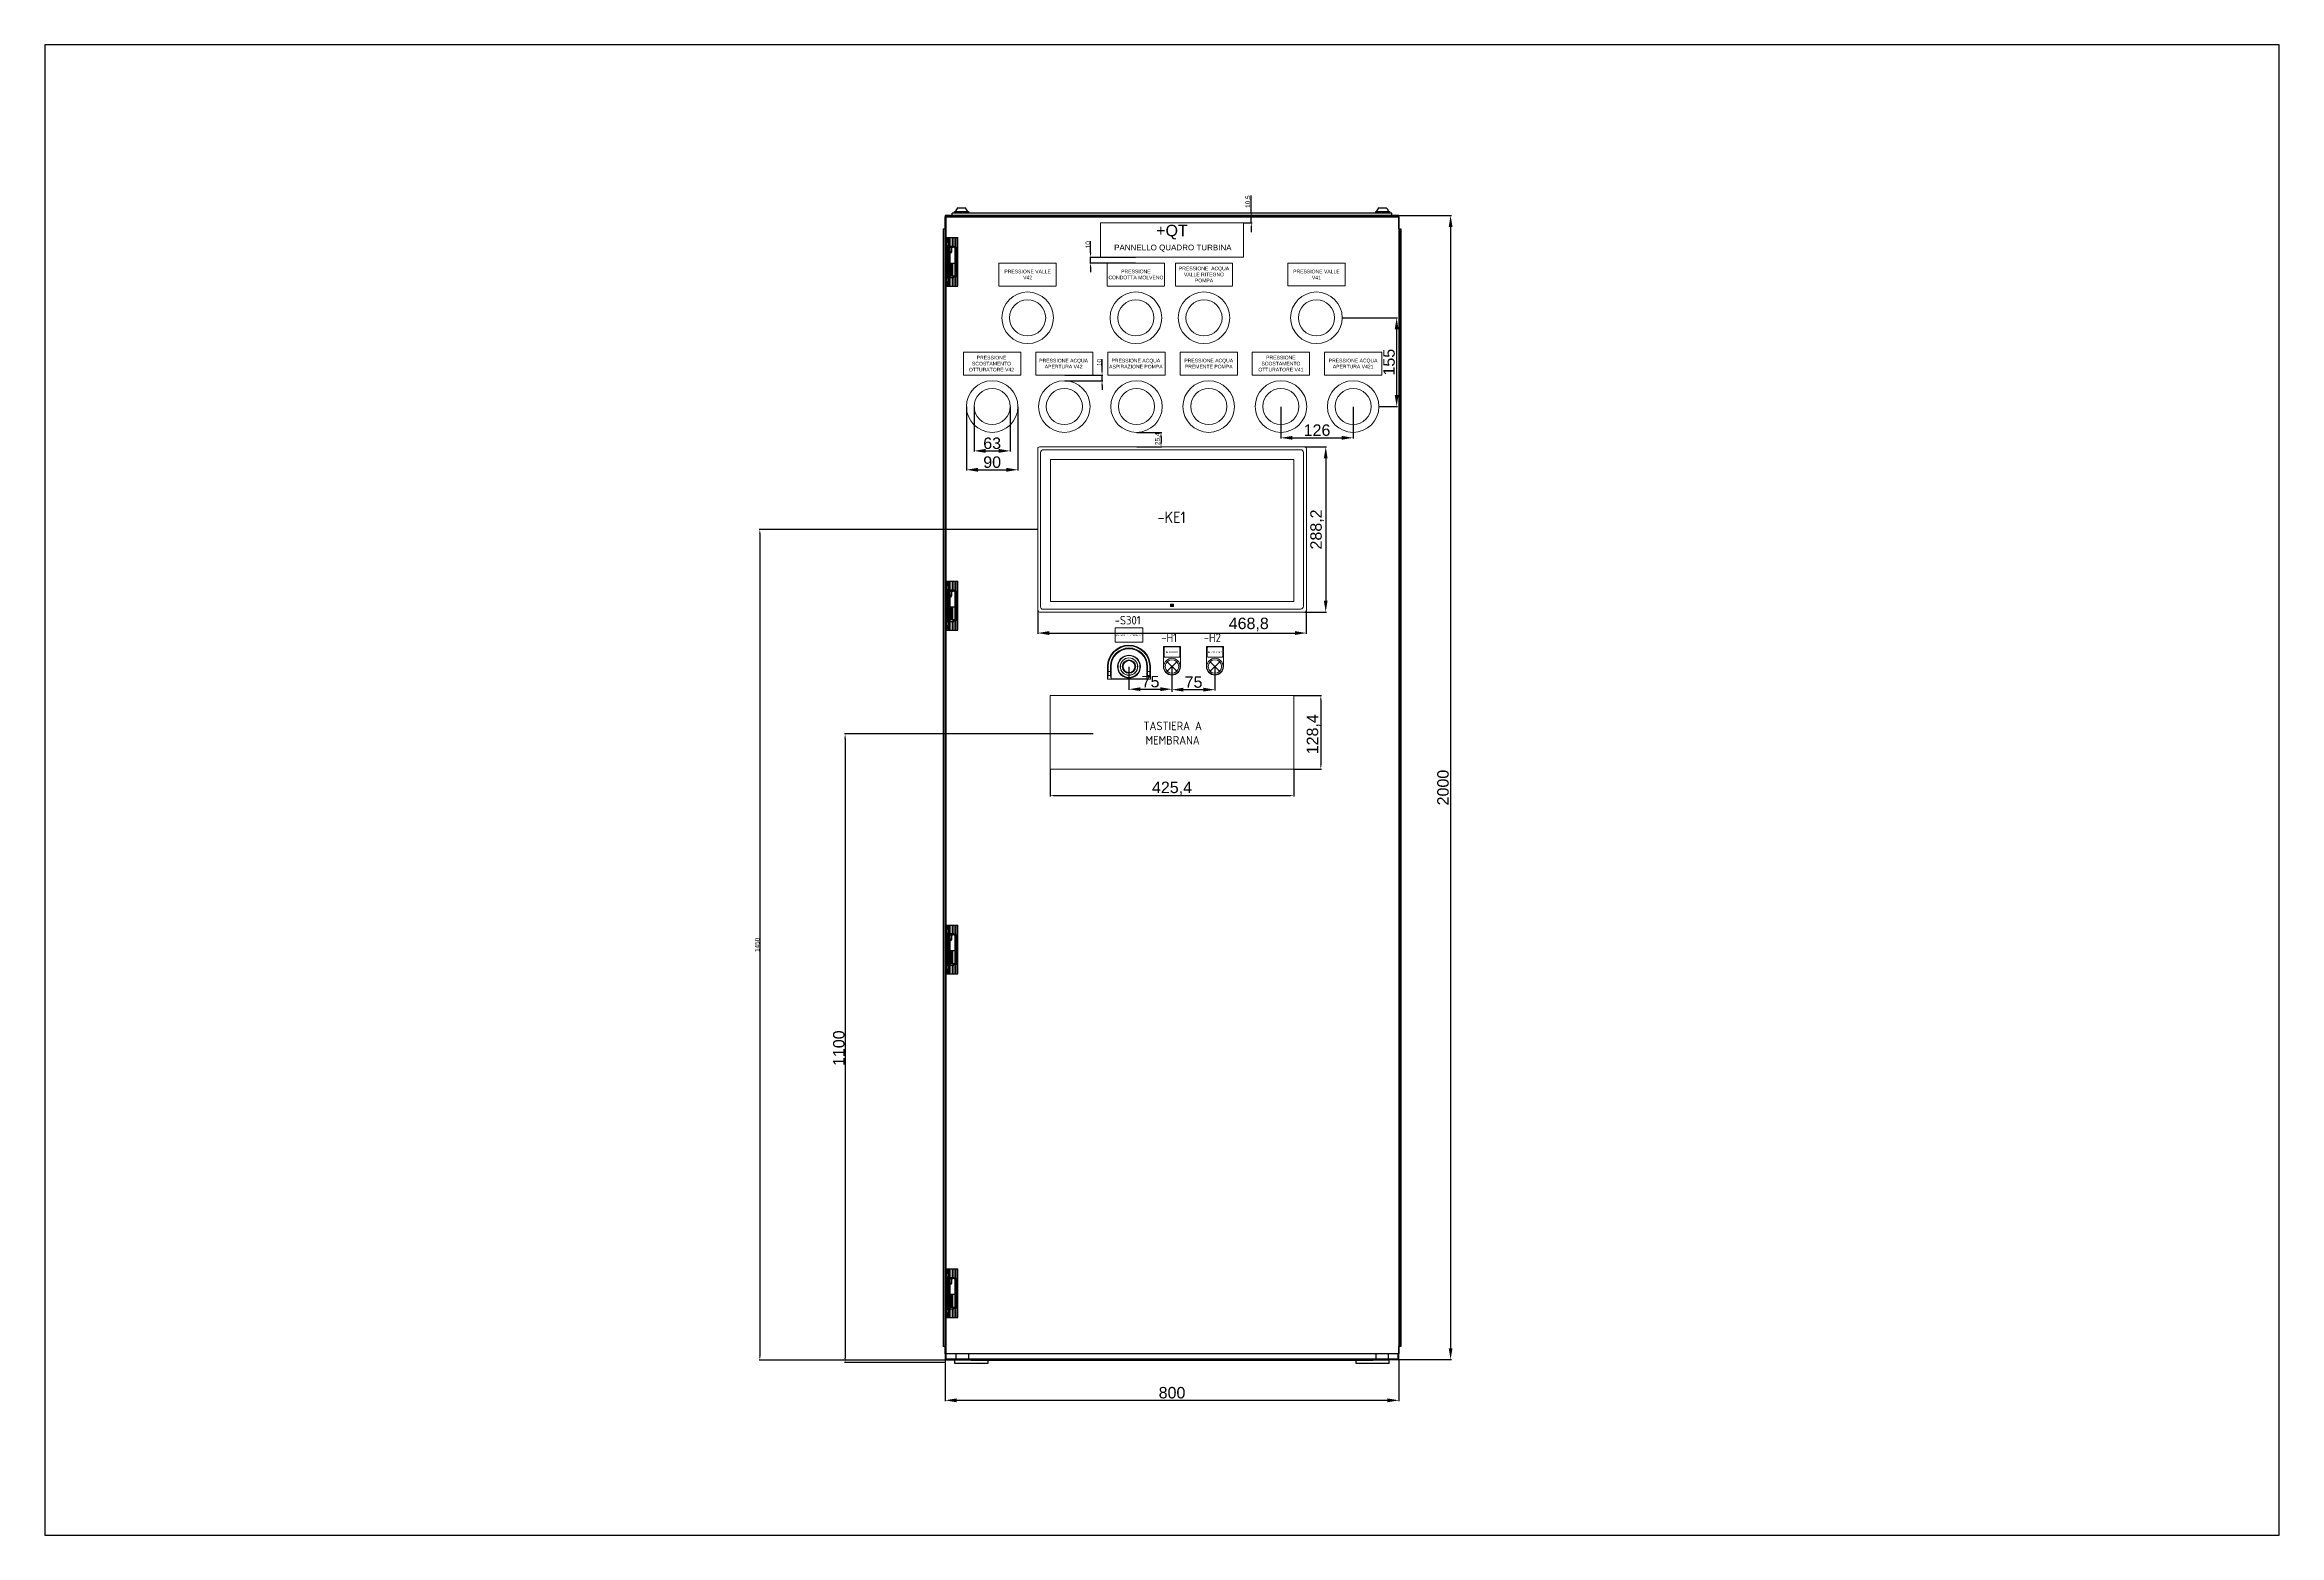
# Model space of a CAD drawing. Header units: millimetres. Extents: x 46611 to 59290, y 36233 to 38835.
# Drawn here: x 46611 to 50511, y 36233 to 38835 of the extents above; entities that cross this region are included whole.
import ezdxf
from ezdxf.enums import TextEntityAlignment as Align

# ---------------------------------------------------------------- set-up
doc = ezdxf.new("R2010")
doc.units = ezdxf.units.MM
doc.layers.add('! NO PLOT !', color=7, linetype='Continuous', true_color=0xff75dd, plot=False)
doc.layers.add('000-PI-Oprema', color=30, linetype='Continuous', lineweight=5)
doc.layers.add('SI-ORMAR-Tekst', color=7, linetype='Continuous', lineweight=5)
doc.layers.add('000-PI-ORMAR', color=2, linetype='Continuous')
doc.layers.add('000-PI_TEXT', color=7, linetype='Continuous')
doc.styles.add('ARIAL', font='arial.ttf')
doc.styles.add('PI0', font='isocpeur.ttf', dxfattribs={"width": 0.9})
doc.styles.get("Standard").update_dxf_attribs({"font": 'arial.ttf'})
doc.dimstyles.new('ISO-25-lb', dxfattribs={"dimtxt": 8, "dimasz": 8, "dimexe": 1.25, "dimexo": 0.625, "dimtad": 1, "dimtxsty": 'Standard', "dimcen": 5, "dimadec": 0, "dimazin": 0, "dimtfac": 1, "dimtmove": 0, "dimatfit": 3, "dimfxl": 1, "dimarcsym": 0})

msp = doc.modelspace()

# ---------------------------------------------------------------- texts
at = {"layer": '000-PI-Oprema', "char_height": 6.3, "attachment_point": 5}
for s, width, insert in [('\\pxqc;PRESSIONE VALLE^JV42', 100.70422, (48326.508, 38434.028)), ('\\pxqc;PRESSIONE CONDOTTA MOLVENO', 96.67589, (48515.508, 38434.028)), ('PRESSIONE  ACQUA VALLE RITEGNO POMPA', 98.70586, (48634.303, 38434.028)), ('\\pxqc;PRESSIONE VALLE^JV41', 100.83687, (48830.508, 38434.028)), ('PRESSIONE SCOSTAMENTO OTTURATORE V42', 101.20021, (48263.38, 38278.466)), ('\\pxqc;PRESSIONE ACQUA APERTURA V42 ', 100.71786, (48389.38, 38278.466)), ('PRESSIONE ACQUA ASPIRAZIONE POMPA', 101.3155, (48515.38, 38278.466)), ('PRESSIONE ACQUA PREMENTE POMPA', 97.66203, (48642.58, 38278.528)), ('PRESSIONE SCOSTAMENTO OTTURATORE V41', 99.39989, (48768.58, 38278.528)), ('\\pxqc;PRESSIONE ACQUA APERTURA V421', 98.4575, (48894.58, 38278.528))]:
    msp.add_mtext_dynamic_manual_height_columns(s, width=width, gutter_width=0.63, heights=[0], dxfattribs=dict(at, insert=insert))
at = {"layer": '000-PI_TEXT', "style": 'PI0', "width": 0.9}
for s, p in [('-H1', (48573.475, 37800.088)), ('-H2', (48648.825, 37800.088))]:
    msp.add_text(s, height=15, dxfattribs=at).set_placement(p, align=Align.MIDDLE)
at = {"layer": '000-PI_TEXT', "linetype": 'Continuous', "insert": (48479.423, 37804.567), "char_height": 3, "width": 48, "attachment_point": 4, "style": 'PI0'}
msp.add_mtext('\\pxqc;ARRESTO DI EMERGENZA', dxfattribs=at)
at = {"layer": '000-PI_TEXT', "attachment_point": 5, "style": 'PI0'}
for s, insert, char_height, width in [('{\\fISOCPEUR|b0|i0|c238|p34;IN BLOCCO}', (48578.412, 37774.667), 3, 24.5), ('{\\fISOCPEUR|b0|i0|c238|p34;IN ALLARME}', (48653.412, 37774.667), 3, 24.5), ('TASTIERA A MEMBRANA', (48579.61, 37633.564), 15, 177.97513)]:
    msp.add_mtext(s, dxfattribs=dict(at, insert=insert, char_height=char_height, width=width))
at = {"layer": 'SI-ORMAR-Tekst', "linetype": 'Continuous', "insert": (48578.467, 38508.036), "char_height": 20, "attachment_point": 5, "line_spacing_factor": 0.75}
msp.add_mtext('+QT', dxfattribs=at)
at = {"layer": 'SI-ORMAR-Tekst', "linetype": 'Continuous', "insert": (48579.973, 38479.812), "char_height": 10, "width": 232.26783, "attachment_point": 5, "line_spacing_factor": 0.75, "style": 'ARIAL'}
msp.add_mtext('{\\C7;PANNELLO QUADRO TURBINA}', dxfattribs=at)

# ---------------------------------------------------------------- blocks, each defined once
blk = doc.blocks.new('*D115')
at = {"layer": '000-PI_TEXT', "color": 0, "linetype": 'Continuous', "lineweight": -2, "ltscale": 0.25, "transparency": 16777216}
for p, q in [((48182.5, 36539.4), (48182.5, 36467.7)), ((48974.5, 36539.4), (48974.5, 36467.7)), ((48202.5, 36469), (48954.5, 36469))]:
    blk.add_line(p, q, dxfattribs=at)
at = {"layer": '000-PI_TEXT', "color": 0, "ltscale": 0.25, "transparency": 16777216}
for points in [[(48202.5, 36472.3), (48202.5, 36465.6), (48182.5, 36469)], [(48954.5, 36472.3), (48954.5, 36465.6), (48974.5, 36469)]]:
    blk.add_solid(points, dxfattribs=at)
at = {"layer": 'Defpoints', "color": 0, "ltscale": 0.25, "transparency": 16777216}
for p in [(48182.5, 36540), (48974.5, 36540), (48974.5, 36469)]:
    blk.add_point(p, dxfattribs=at)
at = {"layer": '000-PI_TEXT', "color": 0, "ltscale": 0.25, "transparency": 16777216, "insert": (48578.5, 36482.2), "char_height": 20, "attachment_point": 5}
blk.add_mtext('800', dxfattribs=at)
blk = doc.blocks.new('*D116')
at = {"layer": '000-PI_TEXT', "color": 0, "linetype": 'Continuous', "lineweight": -2, "ltscale": 0.25, "transparency": 16777216}
for p, q in [((48975.1, 38537), (49066, 38537)), ((49064.7, 38517), (49064.7, 36560)), ((48975.1, 36540), (49066, 36540))]:
    blk.add_line(p, q, dxfattribs=at)
at = {"layer": '000-PI_TEXT', "color": 0, "ltscale": 0.25, "transparency": 16777216}
for points in [[(49061.4, 38517), (49068.1, 38517), (49064.7, 38537)], [(49061.4, 36560), (49068.1, 36560), (49064.7, 36540)]]:
    blk.add_solid(points, dxfattribs=at)
at = {"layer": 'Defpoints', "color": 0, "ltscale": 0.25, "transparency": 16777216}
for p in [(48974.5, 38537), (48974.5, 36540), (49064.7, 36540)]:
    blk.add_point(p, dxfattribs=at)
at = {"layer": '000-PI_TEXT', "color": 0, "ltscale": 0.25, "transparency": 16777216, "insert": (49051.5, 37538.5), "char_height": 20, "attachment_point": 5, "rotation": 90}
blk.add_mtext('2000', dxfattribs=at)
blk = doc.blocks.new('PPC2-CW19-ADL')
blk.add_wipeout([(77652.4, 29239.1), (78121.2, 29239.1), (78121.2, 28950.9), (77652.4, 28950.9)])
at = {"ltscale": 0.25}
for p, q in [((77884, 28963.9), (77884, 28964.6)), ((77884, 28964.6), (77884.7, 28964.6)), ((77884.7, 28963.9), (77884, 28963.9)), ((77884.7, 28963.5), (77884, 28963.5)), ((77884, 28963.5), (77884, 28960.4)), ((77884, 28960.4), (77884.7, 28960.4)), ((77884.7, 28964.6), (77884.7, 28963.9)), ((77884.7, 28960.4), (77884.7, 28963.5)), ((77886.8, 28964.6), (77885.3, 28964.6)), ((77885.3, 28964.6), (77885.3, 28960.4)), ((77885.3, 28960.4), (77888.3, 28960.4)), ((77886, 28962.9), (77886, 28963.9)), ((77886, 28963.9), (77888.3, 28963.9)), ((77888.3, 28962.9), (77886, 28962.9)), ((77886, 28960.9), (77886, 28962.4)), ((77886, 28962.4), (77888.3, 28962.4)), ((77888.3, 28960.9), (77886, 28960.9)), ((77886.8, 28964.6), (77888.3, 28964.6)), ((77888.3, 28963.9), (77888.3, 28964.6)), ((77888.3, 28962.4), (77888.3, 28962.9)), ((77888.3, 28960.4), (77888.3, 28960.9)), ((77889.6, 28964.6), (77888.9, 28964.6)), ((77888.9, 28964.6), (77888.9, 28963.9)), ((77888.9, 28963.9), (77889.6, 28963.9)), ((77888.9, 28960.4), (77888.9, 28963.5)), ((77888.9, 28963.5), (77889.6, 28963.5)), ((77889.6, 28960.4), (77888.9, 28960.4)), ((77889.6, 28963.9), (77889.6, 28964.6)), ((77889.6, 28963.5), (77889.6, 28960.4))]:
    blk.add_line(p, q, dxfattribs=at)
blk.add_lwpolyline([(77655.4, 29239.1), (78118.2, 29239.1, -0.414214), (78121.2, 29236.1), (78121.2, 28953.9, -0.414214), (78118.2, 28950.9), (77655.4, 28950.9, -0.414214), (77652.4, 28953.9), (77652.4, 29236.1, -0.414214)], format="xyb", close=True, dxfattribs=at)
for points in [[(77657.4, 28959.4), (77657.4, 29229.1)], [(77662.4, 29234.1), (78111.2, 29234.1)], [(78116.2, 29229.1), (78116.2, 28960.9)], [(78111.2, 28955.9), (77660.9, 28955.9)]]:
    blk.add_lwpolyline(points, dxfattribs=at)
blk.add_lwpolyline([(77674.4, 29217.1), (78099.2, 29217.1), (78099.2, 28969.4), (77674.4, 28969.4)], close=True, dxfattribs=at)
for centre, radius, start, end in [((77662.4, 29229.1), 5, 90, 180), ((78111.2, 29229.1), 5, 0, 90), ((77660.9, 28959.4), 3.54, 180, 270), ((78111.2, 28960.9), 5, 270, 0)]:
    blk.add_arc(centre, radius, start, end, dxfattribs=at)
blk = doc.blocks.new('*D129')
at = {"layer": '000-PI_TEXT', "color": 0, "linetype": 'Continuous', "lineweight": -2, "ltscale": 0.25, "transparency": 16777216}
for p, q in [((48219.6, 38202.9), (48219.6, 38091.9)), ((48309.6, 38202.9), (48309.6, 38091.9)), ((48239.6, 38093.2), (48289.6, 38093.2))]:
    blk.add_line(p, q, dxfattribs=at)
at = {"layer": '000-PI_TEXT', "color": 0, "ltscale": 0.25, "transparency": 16777216}
for points in [[(48239.6, 38096.5), (48239.6, 38089.8), (48219.6, 38093.2)], [(48289.6, 38096.5), (48289.6, 38089.8), (48309.6, 38093.2)]]:
    blk.add_solid(points, dxfattribs=at)
at = {"layer": 'Defpoints', "color": 0, "ltscale": 0.25, "transparency": 16777216}
for p in [(48219.6, 38203.5), (48309.6, 38203.5), (48309.6, 38093.2)]:
    blk.add_point(p, dxfattribs=at)
at = {"layer": '000-PI_TEXT', "color": 0, "ltscale": 0.25, "transparency": 16777216, "insert": (48264.6, 38106.4), "char_height": 20, "attachment_point": 5}
blk.add_mtext('90', dxfattribs=at)
blk = doc.blocks.new('*D128')
at = {"layer": '000-PI_TEXT', "color": 0, "linetype": 'Continuous', "lineweight": -2, "ltscale": 0.25, "transparency": 16777216}
for p, q in [((48233.1, 38202.9), (48233.1, 38124.9)), ((48296.1, 38202.9), (48296.1, 38124.9)), ((48253.1, 38126.2), (48276.1, 38126.2))]:
    blk.add_line(p, q, dxfattribs=at)
at = {"layer": '000-PI_TEXT', "color": 0, "ltscale": 0.25, "transparency": 16777216}
for points in [[(48253.1, 38129.5), (48253.1, 38122.8), (48233.1, 38126.2)], [(48276.1, 38129.5), (48276.1, 38122.8), (48296.1, 38126.2)]]:
    blk.add_solid(points, dxfattribs=at)
at = {"layer": 'Defpoints', "color": 0, "ltscale": 0.25, "transparency": 16777216}
for p in [(48233.1, 38203.5), (48296.1, 38203.5), (48296.1, 38126.2)]:
    blk.add_point(p, dxfattribs=at)
at = {"layer": '000-PI_TEXT', "color": 0, "ltscale": 0.25, "transparency": 16777216, "insert": (48264.6, 38139.4), "char_height": 20, "attachment_point": 5}
blk.add_mtext('63', dxfattribs=at)
blk = doc.blocks.new('*D130')
at = {"layer": '000-PI_TEXT', "color": 0, "linetype": 'Continuous', "lineweight": -2, "ltscale": 0.25, "transparency": 16777216}
for p, q in [((48768.6, 38202.9), (48768.6, 38147.7)), ((48894.6, 38202.9), (48894.6, 38147.7)), ((48788.6, 38149), (48874.6, 38149))]:
    blk.add_line(p, q, dxfattribs=at)
at = {"layer": '000-PI_TEXT', "color": 0, "ltscale": 0.25, "transparency": 16777216}
for points in [[(48788.6, 38152.3), (48788.6, 38145.6), (48768.6, 38149)], [(48874.6, 38152.3), (48874.6, 38145.6), (48894.6, 38149)]]:
    blk.add_solid(points, dxfattribs=at)
at = {"layer": 'Defpoints', "color": 0, "ltscale": 0.25, "transparency": 16777216}
for p in [(48768.6, 38203.5), (48894.6, 38203.5), (48894.6, 38149)]:
    blk.add_point(p, dxfattribs=at)
at = {"layer": '000-PI_TEXT', "color": 0, "ltscale": 0.25, "transparency": 16777216, "insert": (48831.6, 38162.2), "char_height": 20, "attachment_point": 5}
blk.add_mtext('126', dxfattribs=at)
blk = doc.blocks.new('*D131')
at = {"layer": '000-PI_TEXT', "color": 0, "linetype": 'Continuous', "lineweight": -2, "ltscale": 0.25, "transparency": 16777216}
for p, q in [((48876.1, 38358.5), (48971.8, 38358.5)), ((48970.5, 38338.5), (48970.5, 38223.5)), ((48940.2, 38203.5), (48971.8, 38203.5))]:
    blk.add_line(p, q, dxfattribs=at)
at = {"layer": '000-PI_TEXT', "color": 0, "ltscale": 0.25, "transparency": 16777216}
for points in [[(48967.2, 38338.5), (48973.9, 38338.5), (48970.5, 38358.5)], [(48967.2, 38223.5), (48973.9, 38223.5), (48970.5, 38203.5)]]:
    blk.add_solid(points, dxfattribs=at)
at = {"layer": 'Defpoints', "color": 0, "ltscale": 0.25, "transparency": 16777216}
for p in [(48875.5, 38358.5), (48939.6, 38203.5), (48970.5, 38203.5)]:
    blk.add_point(p, dxfattribs=at)
at = {"layer": '000-PI_TEXT', "color": 0, "ltscale": 0.25, "transparency": 16777216, "insert": (48957.3, 38281), "char_height": 20, "attachment_point": 5, "rotation": 90}
blk.add_mtext('155', dxfattribs=at)
blk = doc.blocks.new('podloska')
for p, q in [((43278.7, 39063.5), (43278.7, 39097.9)), ((43279.2, 39098.4), (43308, 39098.4)), ((43280, 39080.9), (43280, 39096.6)), ((43281, 39097.6), (43306.2, 39097.6)), ((43281, 39079.9), (43306.2, 39079.9)), ((43307.2, 39080.9), (43307.2, 39096.6)), ((43308.5, 39063.5), (43308.5, 39097.9))]:
    blk.add_line(p, q)
blk.add_circle((43293.6, 39063.5), 14.3)
at = {"ltscale": 0.25}
blk.add_circle((43293.6, 39063.5), 11.7, dxfattribs=at)
for centre, radius, start, end in [((43279.2, 39097.9), 0.5, 90, 179.9998), ((43281, 39096.6), 1, 90, 180.0001), ((43281, 39080.9), 1, 180, 270), ((43306.2, 39096.6), 1, 359.9999, 90), ((43306.2, 39080.9), 1, 270, 0), ((43308, 39097.9), 0.5, 0.0002, 90), ((43293.6, 39063.5), 14.9, 180, 0)]:
    blk.add_arc(centre, radius, start, end)
blk = doc.blocks.new('ESD - 3SU1051-1BA20-0AA0')
for p, q in [((43979.3, 39069.2), (43980.6, 39069.2)), ((43979.3, 39047.1), (43979.3, 39069.2)), ((43979.3, 39047.1), (43980.4, 39053.7)), ((43979.3, 39047.1), (43995.6, 39047.1)), ((43980.4, 39053.7), (43984.4, 39053.7)), ((43980.6, 39060.7), (43980.6, 39069.2)), ((43980.6, 39060.7), (43984.2, 39060.7)), ((43984.2, 39069.2), (43985.4, 39069.2)), ((43984.2, 39060.7), (43984.2, 39069.2)), ((43985.4, 39047.6), (43984.4, 39053.7)), ((43985.4, 39069.2), (43985.6, 39069.2)), ((43985.4, 39047.6), (43985.4, 39069.2)), ((43985.6, 39047.5), (43985.6, 39069.2)), ((43985.6, 39047.5), (44047.9, 39047.5)), ((43995.5, 39047.2), (44037.9, 39047.2)), ((44037.8, 39047.1), (44054.1, 39047.1)), ((44047.9, 39069.2), (44048.1, 39069.2)), ((44047.9, 39047.5), (44047.9, 39069.2)), ((44048.1, 39069.2), (44049.2, 39069.2)), ((44048.1, 39047.6), (44048.1, 39069.2)), ((44048.1, 39047.6), (44049.1, 39053.7)), ((44049.1, 39053.7), (44053, 39053.7)), ((44049.2, 39060.7), (44049.2, 39069.2)), ((44049.2, 39060.7), (44052.9, 39060.7)), ((44052.9, 39069.2), (44054.1, 39069.2)), ((44052.9, 39060.7), (44052.9, 39069.2)), ((44054.1, 39047.1), (44053, 39053.7)), ((44054.1, 39047.1), (44054.1, 39069.2))]:
    blk.add_line(p, q)
for points in [[(43980.4, 39053.7), (43980.5, 39054.1), (43980.5, 39054.7), (43980.5, 39055.6), (43980.5, 39056.7), (43980.6, 39057.9), (43980.6, 39059.2), (43980.6, 39060.7)], [(43984.2, 39060.7), (43984.2, 39059.2), (43984.2, 39057.9), (43984.3, 39056.7), (43984.3, 39055.6), (43984.3, 39054.7), (43984.3, 39054.1), (43984.4, 39053.7)], [(43985.4, 39047.6), (43985.4, 39047.6), (43985.4, 39047.6), (43985.4, 39047.6), (43985.5, 39047.6), (43985.5, 39047.6), (43985.5, 39047.5), (43985.6, 39047.5), (43985.6, 39047.5)], [(44047.9, 39047.5), (44047.9, 39047.5), (44047.9, 39047.5), (44048, 39047.6), (44048, 39047.6), (44048, 39047.6), (44048, 39047.6), (44048, 39047.6), (44048.1, 39047.6)], [(44049.1, 39053.7), (44049.1, 39054.1), (44049.1, 39054.7), (44049.2, 39055.6), (44049.2, 39056.7), (44049.2, 39057.9), (44049.2, 39059.2), (44049.2, 39060.7)], [(44052.9, 39060.7), (44052.9, 39059.2), (44052.9, 39057.9), (44052.9, 39056.7), (44052.9, 39055.6), (44053, 39054.7), (44053, 39054.1), (44053, 39053.7)]]:
    blk.add_lwpolyline(points)
for radius in [20, 19.1, 15.2, 15, 11.8, 11.7, 10.3]:
    blk.add_circle((44016.7, 39069.2), radius)
for radius, start, end in [(37.4, 0, 180), (36.2, 0, 180), (32.5, 0, 180), (31.3, 0, 180), (31.1, 0, 180), (30.5, 225.9962, 226.1678), (30.5, 313.8322, 314.0038)]:
    blk.add_arc((44016.7, 39069.2), radius, start, end)
blk = doc.blocks.new('*D132')
at = {"layer": '000-PI_TEXT', "color": 0, "linetype": 'Continuous', "lineweight": -2, "ltscale": 0.25, "transparency": 16777216}
for p, q in [((48503.4, 37749), (48503.4, 37709)), ((48578.4, 37749), (48578.4, 37709)), ((48523.4, 37710.2), (48558.4, 37710.2))]:
    blk.add_line(p, q, dxfattribs=at)
at = {"layer": '000-PI_TEXT', "color": 0, "ltscale": 0.25, "transparency": 16777216}
for points in [[(48523.4, 37713.5), (48523.4, 37706.9), (48503.4, 37710.2)], [(48558.4, 37713.5), (48558.4, 37706.9), (48578.4, 37710.2)]]:
    blk.add_solid(points, dxfattribs=at)
at = {"layer": 'Defpoints', "color": 0, "ltscale": 0.25, "transparency": 16777216}
for p in [(48503.4, 37749.7), (48578.4, 37749.7), (48578.4, 37710.2)]:
    blk.add_point(p, dxfattribs=at)
at = {"layer": '000-PI_TEXT', "color": 0, "ltscale": 0.25, "transparency": 16777216, "insert": (48541, 37723.4), "char_height": 20, "attachment_point": 5}
blk.add_mtext('75', dxfattribs=at)
blk = doc.blocks.new('*D133')
at = {"layer": '000-PI_TEXT', "color": 0, "linetype": 'Continuous', "lineweight": -2, "ltscale": 0.25, "transparency": 16777216}
for p, q in [((48578.4, 37749), (48578.4, 37708.2)), ((48653.4, 37749), (48653.4, 37708.2)), ((48598.4, 37709.4), (48633.4, 37709.4))]:
    blk.add_line(p, q, dxfattribs=at)
at = {"layer": '000-PI_TEXT', "color": 0, "ltscale": 0.25, "transparency": 16777216}
for points in [[(48598.4, 37712.8), (48598.4, 37706.1), (48578.4, 37709.4)], [(48633.4, 37712.8), (48633.4, 37706.1), (48653.4, 37709.4)]]:
    blk.add_solid(points, dxfattribs=at)
at = {"layer": 'Defpoints', "color": 0, "ltscale": 0.25, "transparency": 16777216}
for p in [(48578.4, 37749.7), (48653.4, 37749.7), (48653.4, 37709.4)]:
    blk.add_point(p, dxfattribs=at)
at = {"layer": '000-PI_TEXT', "color": 0, "ltscale": 0.25, "transparency": 16777216, "insert": (48616.1, 37722.6), "char_height": 20, "attachment_point": 5}
blk.add_mtext('75', dxfattribs=at)
blk = doc.blocks.new('*D134')
at = {"layer": '000-PI_TEXT', "color": 0, "linetype": 'Continuous', "lineweight": -2, "ltscale": 0.25, "transparency": 16777216}
for p, q in [((48344.1, 37847.3), (48344.1, 37807)), ((48812.9, 37847.3), (48812.9, 37807)), ((48364.1, 37808.2), (48792.9, 37808.2))]:
    blk.add_line(p, q, dxfattribs=at)
at = {"layer": '000-PI_TEXT', "color": 0, "ltscale": 0.25, "transparency": 16777216}
for points in [[(48364.1, 37811.6), (48364.1, 37804.9), (48344.1, 37808.2)], [(48792.9, 37811.6), (48792.9, 37804.9), (48812.9, 37808.2)]]:
    blk.add_solid(points, dxfattribs=at)
at = {"layer": 'Defpoints', "color": 0, "ltscale": 0.25, "transparency": 16777216}
for p in [(48344.1, 37847.9), (48812.9, 37847.9), (48812.9, 37808.2)]:
    blk.add_point(p, dxfattribs=at)
at = {"layer": '000-PI_TEXT', "color": 0, "ltscale": 0.25, "transparency": 16777216, "insert": (48712.4, 37823.2), "char_height": 20, "attachment_point": 5}
blk.add_mtext('468,8', dxfattribs=at)
blk = doc.blocks.new('*D135')
at = {"layer": '000-PI_TEXT', "color": 0, "linetype": 'Continuous', "lineweight": -2, "ltscale": 0.25, "transparency": 16777216}
for p, q in [((48810.5, 38133.1), (48848, 38133.1)), ((48846.8, 38113.1), (48846.8, 37864.9)), ((48810.5, 37844.9), (48848, 37844.9))]:
    blk.add_line(p, q, dxfattribs=at)
at = {"layer": '000-PI_TEXT', "color": 0, "ltscale": 0.25, "transparency": 16777216}
for points in [[(48843.4, 38113.1), (48850.1, 38113.1), (48846.8, 38133.1)], [(48843.4, 37864.9), (48850.1, 37864.9), (48846.8, 37844.9)]]:
    blk.add_solid(points, dxfattribs=at)
at = {"layer": 'Defpoints', "color": 0, "ltscale": 0.25, "transparency": 16777216}
for p in [(48809.9, 38133.1), (48809.9, 37844.9), (48846.8, 37844.9)]:
    blk.add_point(p, dxfattribs=at)
at = {"layer": '000-PI_TEXT', "color": 0, "ltscale": 0.25, "transparency": 16777216, "insert": (48831.7, 37989), "char_height": 20, "attachment_point": 5, "rotation": 90}
blk.add_mtext('288,2', dxfattribs=at)
blk = doc.blocks.new('*D200')
at = {"color": 0, "linetype": 'Continuous', "lineweight": -2, "ltscale": 0.25, "transparency": 16777216}
for p, q in [((48440.9, 37632.1), (48006.7, 37632.1)), ((48008, 37624.1), (48008, 36543.1)), ((48181.9, 36535.1), (48006.7, 36535.1))]:
    blk.add_line(p, q, dxfattribs=at)
at = {"color": 0, "ltscale": 0.25, "transparency": 16777216}
for points in [[(48006.6, 37624.1), (48009.3, 37624.1), (48008, 37632.1)], [(48006.6, 36543.1), (48009.3, 36543.1), (48008, 36535.1)]]:
    blk.add_solid(points, dxfattribs=at)
at = {"layer": 'Defpoints', "color": 0, "ltscale": 0.25, "transparency": 16777216}
for p in [(48441.5, 37632.1), (48008, 36535.1), (48182.5, 36535.1)]:
    blk.add_point(p, dxfattribs=at)
at = {"color": 0, "ltscale": 0.25, "transparency": 16777216, "insert": (47997.1, 37083.6), "char_height": 20, "attachment_point": 5, "rotation": 90}
blk.add_mtext('1100', dxfattribs=at)
blk = doc.blocks.new('*D201')
at = {"color": 0, "linetype": 'Continuous', "lineweight": -2, "ltscale": 0.25, "transparency": 16777216}
for p, q in [((48517.2, 38158.5), (48560.5, 38158.5)), ((48559.3, 38150.5), (48559.3, 38141.1)), ((48517.2, 38133.1), (48560.5, 38133.1))]:
    blk.add_line(p, q, dxfattribs=at)
at = {"color": 0, "ltscale": 0.25, "transparency": 16777216}
for points in [[(48557.9, 38150.5), (48560.6, 38150.5), (48559.3, 38158.5)], [(48557.9, 38141.1), (48560.6, 38141.1), (48559.3, 38133.1)]]:
    blk.add_solid(points, dxfattribs=at)
at = {"layer": 'Defpoints', "color": 0, "ltscale": 0.25, "transparency": 16777216}
for p in [(48516.6, 38158.5), (48516.6, 38133.1), (48559.3, 38133.1)]:
    blk.add_point(p, dxfattribs=at)
at = {"color": 0, "ltscale": 0.25, "transparency": 16777216, "insert": (48553.8, 38147.2), "char_height": 8, "attachment_point": 5, "rotation": 90}
blk.add_mtext('25,4', dxfattribs=at)
blk = doc.blocks.new('*D202')
at = {"color": 0, "linetype": 'Continuous', "lineweight": -2, "ltscale": 0.25, "transparency": 16777216}
for p, q in [((48514.9, 38464), (48435.1, 38464)), ((48514.9, 38454), (48435.1, 38454)), ((48436.3, 38472), (48436.3, 38492)), ((48436.3, 38454), (48436.3, 38464)), ((48436.3, 38446), (48436.3, 38438))]:
    blk.add_line(p, q, dxfattribs=at)
at = {"color": 0, "ltscale": 0.25, "transparency": 16777216}
for points in [[(48435, 38472), (48437.7, 38472), (48436.3, 38464)], [(48435, 38446), (48437.7, 38446), (48436.3, 38454)]]:
    blk.add_solid(points, dxfattribs=at)
at = {"layer": 'Defpoints', "color": 0, "ltscale": 0.25, "transparency": 16777216}
for p in [(48436.3, 38464), (48515.5, 38464), (48515.5, 38454)]:
    blk.add_point(p, dxfattribs=at)
at = {"color": 0, "ltscale": 0.25, "transparency": 16777216, "insert": (48431.6, 38486), "char_height": 8, "attachment_point": 5, "rotation": 90}
blk.add_mtext('10', dxfattribs=at)
blk = doc.blocks.new('*D203')
at = {"color": 0, "linetype": 'Continuous', "lineweight": -2, "ltscale": 0.25, "transparency": 16777216}
for p, q in [((48791.8, 37699.1), (48839.4, 37699.1)), ((48838.2, 37691.1), (48838.2, 37578.7)), ((48791.8, 37570.7), (48839.4, 37570.7))]:
    blk.add_line(p, q, dxfattribs=at)
at = {"color": 0, "ltscale": 0.25, "transparency": 16777216}
for points in [[(48836.9, 37691.1), (48839.5, 37691.1), (48838.2, 37699.1)], [(48836.9, 37578.7), (48839.5, 37578.7), (48838.2, 37570.7)]]:
    blk.add_solid(points, dxfattribs=at)
at = {"layer": 'Defpoints', "color": 0, "ltscale": 0.25, "transparency": 16777216}
for p in [(48791.2, 37699.1), (48791.2, 37570.7), (48838.2, 37570.7)]:
    blk.add_point(p, dxfattribs=at)
at = {"color": 0, "ltscale": 0.25, "transparency": 16777216, "insert": (48825.5, 37631.6), "char_height": 20, "attachment_point": 5, "rotation": 90}
blk.add_mtext('128,4', dxfattribs=at)
blk = doc.blocks.new('*D204')
at = {"color": 0, "linetype": 'Continuous', "lineweight": -2, "ltscale": 0.25, "transparency": 16777216}
for p, q in [((48365.8, 37570.1), (48365.8, 37523.2)), ((48791.2, 37570.1), (48791.2, 37523.2)), ((48373.8, 37524.4), (48783.2, 37524.4))]:
    blk.add_line(p, q, dxfattribs=at)
at = {"color": 0, "ltscale": 0.25, "transparency": 16777216}
for points in [[(48373.8, 37525.7), (48373.8, 37523.1), (48365.8, 37524.4)], [(48783.2, 37525.7), (48783.2, 37523.1), (48791.2, 37524.4)]]:
    blk.add_solid(points, dxfattribs=at)
at = {"layer": 'Defpoints', "color": 0, "ltscale": 0.25, "transparency": 16777216}
for p in [(48365.8, 37570.7), (48791.2, 37570.7), (48791.2, 37524.4)]:
    blk.add_point(p, dxfattribs=at)
at = {"color": 0, "ltscale": 0.25, "transparency": 16777216, "insert": (48578.5, 37537), "char_height": 20, "attachment_point": 5}
blk.add_mtext('425,4', dxfattribs=at)
blk = doc.blocks.new('*D207')
at = {"color": 0, "linetype": 'Continuous', "lineweight": -2, "ltscale": 0.25, "transparency": 16777216}
for p, q in [((48343.5, 37989), (47858, 37989)), ((47859.2, 37981), (47859.2, 36547)), ((48343.5, 36539), (47858, 36539))]:
    blk.add_line(p, q, dxfattribs=at)
at = {"color": 0, "ltscale": 0.25, "transparency": 16777216}
for points in [[(47857.9, 37981), (47860.5, 37981), (47859.2, 37989)], [(47857.9, 36547), (47860.5, 36547), (47859.2, 36539)]]:
    blk.add_solid(points, dxfattribs=at)
at = {"layer": 'Defpoints', "color": 0, "ltscale": 0.25, "transparency": 16777216}
for p in [(48344.1, 37989), (47859.2, 36539), (48344.1, 36539)]:
    blk.add_point(p, dxfattribs=at)
at = {"color": 0, "ltscale": 0.25, "transparency": 16777216, "insert": (47854.5, 37264), "char_height": 8, "attachment_point": 5, "rotation": 90}
blk.add_mtext('1450', dxfattribs=at)
blk = doc.blocks.new('*D208')
at = {"color": 0, "linetype": 'Continuous', "lineweight": -2, "ltscale": 0.25, "transparency": 16777216}
for p, q in [((48456.4, 38266.5), (48456.4, 38286.5)), ((48391.2, 38258.5), (48457.7, 38258.5)), ((48391.2, 38248.5), (48457.7, 38248.5)), ((48456.4, 38248.5), (48456.4, 38258.5)), ((48456.4, 38240.5), (48456.4, 38232.5))]:
    blk.add_line(p, q, dxfattribs=at)
at = {"color": 0, "ltscale": 0.25, "transparency": 16777216}
for points in [[(48455.1, 38266.5), (48457.7, 38266.5), (48456.4, 38258.5)], [(48455.1, 38240.5), (48457.7, 38240.5), (48456.4, 38248.5)]]:
    blk.add_solid(points, dxfattribs=at)
at = {"layer": 'Defpoints', "color": 0, "ltscale": 0.25, "transparency": 16777216}
for p in [(48390.6, 38258.5), (48390.6, 38248.5), (48456.4, 38258.5)]:
    blk.add_point(p, dxfattribs=at)
at = {"color": 0, "ltscale": 0.25, "transparency": 16777216, "insert": (48451.7, 38280.5), "char_height": 8, "attachment_point": 5, "rotation": 90}
blk.add_mtext('10', dxfattribs=at)
blk = doc.blocks.new('*D209')
at = {"color": 0, "linetype": 'Continuous', "lineweight": -2, "ltscale": 0.25, "transparency": 16777216}
for p, q in [((48716.9, 38542.5), (48716.9, 38571.9)), ((48704.1, 38534.5), (48718.1, 38534.5)), ((48716.9, 38524), (48716.9, 38534.5)), ((48704.1, 38524), (48718.1, 38524)), ((48716.9, 38516), (48716.9, 38508))]:
    blk.add_line(p, q, dxfattribs=at)
at = {"color": 0, "ltscale": 0.25, "transparency": 16777216}
for points in [[(48715.5, 38542.5), (48718.2, 38542.5), (48716.9, 38534.5)], [(48715.5, 38516), (48718.2, 38516), (48716.9, 38524)]]:
    blk.add_solid(points, dxfattribs=at)
at = {"layer": 'Defpoints', "color": 0, "ltscale": 0.25, "transparency": 16777216}
for p in [(48703.5, 38534.5), (48716.9, 38534.5), (48703.5, 38524)]:
    blk.add_point(p, dxfattribs=at)
at = {"color": 0, "ltscale": 0.25, "transparency": 16777216, "insert": (48711.4, 38561.2), "char_height": 8, "attachment_point": 5, "rotation": 90}
blk.add_mtext('10,5', dxfattribs=at)

# ---------------------------------------------------------------- dimensions: what is measured, and where the dimension line sits
at = {"ltscale": 0.25}
for base, p1, p2, picture, middle in [((48716.862, 38534.528), (48703.467, 38524.028), (48703.467, 38534.528), '*D209', (48711.43, 38561.196)), ((48436.339, 38464.028), (48515.508, 38454.028), (48515.508, 38464.028), '*D202', (48431.629, 38485.992)), ((48456.403, 38258.528), (48390.58, 38248.528), (48390.58, 38258.528), '*D208', (48451.694, 38280.492))]:
    dim = msp.add_linear_dim(base=base, p1=p1, p2=p2, angle=90, dimstyle='ISO-25-lb', dxfattribs=at)
    dim.commit()
    dim.dimension.update_dxf_attribs({"geometry": picture, "text_midpoint": middle})
dim = msp.add_linear_dim(base=(48838.189, 37570.728), p1=(48791.22, 37699.128), p2=(48791.22, 37570.728), angle=90, dimstyle='ISO-25-lb', override={"dimtxt": 20}, dxfattribs=at)
dim.commit()
dim.dimension.update_dxf_attribs({"geometry": '*D203', "text_midpoint": (48838.189, 37631.628), "dimtype": 160})
dim = msp.add_linear_dim(base=(48007.965, 36535.128), p1=(48441.52, 37632.109), p2=(48182.52, 36535.128), angle=90, text='1100', dimstyle='ISO-25-lb', override={"dimtxt": 20}, dxfattribs=at)
dim.commit()
dim.dimension.update_dxf_attribs({"geometry": '*D200', "text_midpoint": (47997.128, 37083.619)})
dim = msp.add_linear_dim(base=(48791.22, 37524.403), p1=(48365.82, 37570.728), p2=(48791.22, 37570.728), dimstyle='ISO-25-lb', override={"dimtxt": 20}, dxfattribs=at)
dim.commit()
dim.dimension.update_dxf_attribs({"geometry": '*D204', "text_midpoint": (48578.52, 37537.047)})
at = {"layer": '000-PI_TEXT', "ltscale": 0.25}
dim = msp.add_linear_dim(base=(49064.719, 36540.028), p1=(48974.52, 38537.028), p2=(48974.52, 36540.028), angle=90, text='2000', dimstyle='ISO-25-lb', override={"dimtxt": 20, "dimasz": 20, "dimgap": 3}, dxfattribs=at)
dim.commit()
dim.dimension.update_dxf_attribs({"geometry": '*D116', "text_midpoint": (49064.719, 37538.528), "dimtype": 160})
dim = msp.add_linear_dim(base=(48970.523, 38203.528), p1=(48875.508, 38358.528), p2=(48939.58, 38203.528), angle=90, dimstyle='ISO-25-lb', override={"dimtxt": 20, "dimasz": 20, "dimgap": 3}, dxfattribs=at)
dim.commit()
dim.dimension.update_dxf_attribs({"geometry": '*D131', "text_midpoint": (48970.523, 38281.028), "dimtype": 160})
for base, p1, p2, picture, middle in [((48309.58, 38093.175), (48219.58, 38203.528), (48309.58, 38203.528), '*D129', (48264.58, 38093.175)), ((48296.08, 38126.173), (48233.08, 38203.528), (48296.08, 38203.528), '*D128', (48264.58, 38126.173)), ((48578.424, 37710.214), (48503.423, 37749.667), (48578.424, 37749.671), '*D132', (48541.013, 37710.214)), ((48653.424, 37709.427), (48578.424, 37749.671), (48653.424, 37749.671), '*D133', (48616.105, 37709.427))]:
    dim = msp.add_linear_dim(base=base, p1=p1, p2=p2, dimstyle='ISO-25-lb', override={"dimtxt": 20, "dimasz": 20, "dimgap": 3}, dxfattribs=at)
    dim.commit()
    dim.dimension.update_dxf_attribs({"geometry": picture, "text_midpoint": middle, "dimtype": 160})
dim = msp.add_linear_dim(base=(48974.52, 36468.979), p1=(48182.52, 36540.028), p2=(48974.52, 36540.028), text='800', dimstyle='ISO-25-lb', override={"dimtxt": 20, "dimasz": 20, "dimgap": 3}, dxfattribs=at)
dim.commit()
dim.dimension.update_dxf_attribs({"geometry": '*D115', "text_midpoint": (48578.52, 36482.191)})

# ---------------------------------------------------------------- linework, layer by layer
at = {"layer": '! NO PLOT !'}
for p, q in [((48185.065, 38483.528), (48185.065, 38498.528)), ((48185.065, 38498.528), (48204.508, 38498.528)), ((48186.99, 38490.028), (48186.99, 38496.528)), ((48187.637, 38496.528), (48186.99, 38496.528)), ((48187.637, 38415.528), (48187.637, 38496.528)), ((48190.396, 38413.528), (48190.396, 38498.528)), ((48190.615, 38483.528), (48190.615, 38498.528)), ((48191.143, 38413.528), (48191.143, 38498.528)), ((48195.252, 38483.528), (48195.252, 38498.528)), ((48196.165, 38498.528), (48196.165, 38483.528)), ((48199.927, 38481.528), (48199.927, 38498.528)), ((48201.82, 38413.528), (48201.82, 38498.528)), ((48202.024, 38481.528), (48202.024, 38498.528)), ((48204.508, 38413.528), (48204.508, 38498.528)), ((48185.065, 38483.528), (48197.829, 38483.528)), ((48185.515, 38481.028), (48185.515, 38483.528)), ((48195.715, 38481.028), (48185.515, 38481.028)), ((48186.909, 38485.028), (48191.143, 38485.028)), ((48186.909, 38427.028), (48186.909, 38485.028)), ((48186.99, 38490.028), (48191.143, 38490.028)), ((48187.343, 38427.028), (48187.343, 38485.028)), ((48187.632, 38422.028), (48187.632, 38490.028)), ((48187.665, 38473.539), (48187.665, 38481.028)), ((48193.565, 38473.539), (48187.665, 38473.539)), ((48189.115, 38471.028), (48187.665, 38473.539)), ((48188.061, 38427.028), (48188.061, 38485.028)), ((48192.115, 38471.028), (48189.115, 38471.028)), ((48193.565, 38473.539), (48192.115, 38471.028)), ((48193.565, 38481.028), (48193.565, 38473.539)), ((48195.715, 38483.528), (48195.715, 38481.028)), ((48197.829, 38481.528), (48197.829, 38483.528)), ((48197.829, 38481.528), (48202.753, 38481.528)), ((48200.291, 38430.528), (48200.291, 38481.528)), ((48202.753, 38430.528), (48202.753, 38481.528)), ((48201.308, 38453.528), (48184.508, 38453.528)), ((48201.308, 38431.028), (48184.508, 38431.028)), ((48184.71, 38453.528), (48184.71, 38431.028)), ((48185.065, 38413.528), (48185.065, 38428.528)), ((48185.065, 38428.528), (48197.829, 38428.528)), ((48185.465, 38453.528), (48185.465, 38431.028)), ((48185.515, 38428.528), (48185.515, 38431.028)), ((48186.469, 38431.028), (48186.469, 38453.528)), ((48186.589, 38453.528), (48186.589, 38431.028)), ((48186.909, 38427.028), (48191.143, 38427.028)), ((48186.99, 38422.028), (48191.143, 38422.028)), ((48186.99, 38415.528), (48186.99, 38422.028)), ((48187.637, 38415.528), (48186.99, 38415.528)), ((48187.345, 38453.528), (48187.345, 38431.028)), ((48187.665, 38438.516), (48189.115, 38441.028)), ((48187.665, 38431.028), (48187.665, 38438.516)), ((48193.565, 38438.516), (48187.665, 38438.516)), ((48188.469, 38453.528), (48188.469, 38431.028)), ((48188.83, 38453.528), (48188.83, 38431.028)), ((48192.115, 38441.028), (48189.115, 38441.028)), ((48189.187, 38453.528), (48189.187, 38431.028)), ((48190.615, 38413.528), (48190.615, 38428.528)), ((48191.329, 38453.528), (48191.329, 38431.028)), ((48191.686, 38453.528), (48191.686, 38431.028)), ((48192.115, 38441.028), (48193.565, 38438.516)), ((48193.358, 38453.528), (48193.358, 38431.028)), ((48193.565, 38438.516), (48193.565, 38431.028)), ((48195.252, 38413.528), (48195.252, 38428.528)), ((48195.358, 38453.528), (48195.358, 38431.028)), ((48195.715, 38431.028), (48195.715, 38428.528)), ((48196.165, 38428.528), (48196.165, 38413.528)), ((48197.829, 38428.528), (48197.829, 38430.528)), ((48197.829, 38430.528), (48202.753, 38430.528)), ((48199.927, 38413.528), (48199.927, 38430.528)), ((48201.308, 38453.528), (48201.308, 38431.028)), ((48202.024, 38413.528), (48202.024, 38430.528)), ((48185.065, 38413.528), (48204.508, 38413.528)), ((48185.065, 37883.528), (48185.065, 37898.528)), ((48185.065, 37898.528), (48204.508, 37898.528)), ((48185.065, 37883.528), (48197.829, 37883.528)), ((48185.515, 37881.028), (48185.515, 37883.528)), ((48195.715, 37881.028), (48185.515, 37881.028)), ((48186.909, 37885.028), (48191.143, 37885.028)), ((48186.909, 37827.028), (48186.909, 37885.028)), ((48186.99, 37890.028), (48186.99, 37896.528)), ((48187.637, 37896.528), (48186.99, 37896.528)), ((48186.99, 37890.028), (48191.143, 37890.028)), ((48187.343, 37827.028), (48187.343, 37885.028)), ((48187.632, 37822.028), (48187.632, 37890.028)), ((48187.637, 37815.528), (48187.637, 37896.528)), ((48187.665, 37873.539), (48187.665, 37881.028)), ((48193.565, 37873.539), (48187.665, 37873.539)), ((48189.115, 37871.028), (48187.665, 37873.539)), ((48188.061, 37827.028), (48188.061, 37885.028)), ((48192.115, 37871.028), (48189.115, 37871.028)), ((48190.396, 37813.528), (48190.396, 37898.528)), ((48190.615, 37883.528), (48190.615, 37898.528)), ((48191.143, 37813.528), (48191.143, 37898.528)), ((48193.565, 37873.539), (48192.115, 37871.028)), ((48193.565, 37881.028), (48193.565, 37873.539)), ((48195.252, 37883.528), (48195.252, 37898.528)), ((48195.715, 37883.528), (48195.715, 37881.028)), ((48196.165, 37898.528), (48196.165, 37883.528)), ((48197.829, 37881.528), (48197.829, 37883.528)), ((48197.829, 37881.528), (48202.753, 37881.528)), ((48199.927, 37881.528), (48199.927, 37898.528)), ((48200.291, 37830.528), (48200.291, 37881.528)), ((48201.82, 37813.528), (48201.82, 37898.528)), ((48202.024, 37881.528), (48202.024, 37898.528)), ((48202.753, 37830.528), (48202.753, 37881.528)), ((48204.508, 37813.528), (48204.508, 37898.528)), ((48201.308, 37853.528), (48184.508, 37853.528)), ((48201.308, 37831.028), (48184.508, 37831.028)), ((48184.71, 37853.528), (48184.71, 37831.028)), ((48185.465, 37853.528), (48185.465, 37831.028)), ((48185.515, 37828.528), (48185.515, 37831.028)), ((48186.469, 37831.028), (48186.469, 37853.528)), ((48186.589, 37853.528), (48186.589, 37831.028)), ((48187.345, 37853.528), (48187.345, 37831.028)), ((48187.665, 37838.516), (48189.115, 37841.028)), ((48187.665, 37831.028), (48187.665, 37838.516)), ((48193.565, 37838.516), (48187.665, 37838.516)), ((48188.469, 37853.528), (48188.469, 37831.028)), ((48188.83, 37853.528), (48188.83, 37831.028)), ((48192.115, 37841.028), (48189.115, 37841.028)), ((48189.187, 37853.528), (48189.187, 37831.028)), ((48191.329, 37853.528), (48191.329, 37831.028)), ((48191.686, 37853.528), (48191.686, 37831.028)), ((48192.115, 37841.028), (48193.565, 37838.516)), ((48193.358, 37853.528), (48193.358, 37831.028)), ((48193.565, 37838.516), (48193.565, 37831.028)), ((48195.358, 37853.528), (48195.358, 37831.028)), ((48195.715, 37831.028), (48195.715, 37828.528)), ((48197.829, 37828.528), (48197.829, 37830.528)), ((48197.829, 37830.528), (48202.753, 37830.528)), ((48199.927, 37813.528), (48199.927, 37830.528)), ((48201.308, 37853.528), (48201.308, 37831.028)), ((48202.024, 37813.528), (48202.024, 37830.528)), ((48185.065, 37813.528), (48185.065, 37828.528)), ((48185.065, 37828.528), (48197.829, 37828.528)), ((48185.065, 37813.528), (48204.508, 37813.528)), ((48186.909, 37827.028), (48191.143, 37827.028)), ((48186.99, 37822.028), (48191.143, 37822.028)), ((48186.99, 37815.528), (48186.99, 37822.028)), ((48187.637, 37815.528), (48186.99, 37815.528)), ((48190.615, 37813.528), (48190.615, 37828.528)), ((48195.252, 37813.528), (48195.252, 37828.528)), ((48196.165, 37828.528), (48196.165, 37813.528)), ((48185.065, 37283.528), (48185.065, 37298.528)), ((48185.065, 37298.528), (48204.508, 37298.528)), ((48186.909, 37285.028), (48191.143, 37285.028)), ((48186.909, 37227.028), (48186.909, 37285.028)), ((48186.99, 37290.028), (48186.99, 37296.528)), ((48187.637, 37296.528), (48186.99, 37296.528)), ((48186.99, 37290.028), (48191.143, 37290.028)), ((48187.343, 37227.028), (48187.343, 37285.028)), ((48187.632, 37222.028), (48187.632, 37290.028)), ((48187.637, 37215.528), (48187.637, 37296.528)), ((48188.061, 37227.028), (48188.061, 37285.028)), ((48190.396, 37213.528), (48190.396, 37298.528)), ((48190.615, 37283.528), (48190.615, 37298.528)), ((48191.143, 37213.528), (48191.143, 37298.528)), ((48195.252, 37283.528), (48195.252, 37298.528)), ((48196.165, 37298.528), (48196.165, 37283.528)), ((48199.927, 37281.528), (48199.927, 37298.528)), ((48201.82, 37213.528), (48201.82, 37298.528)), ((48202.024, 37281.528), (48202.024, 37298.528)), ((48204.508, 37213.528), (48204.508, 37298.528)), ((48201.308, 37253.528), (48184.508, 37253.528)), ((48184.71, 37253.528), (48184.71, 37231.028)), ((48185.065, 37283.528), (48197.829, 37283.528)), ((48185.465, 37253.528), (48185.465, 37231.028)), ((48185.515, 37281.028), (48185.515, 37283.528)), ((48195.715, 37281.028), (48185.515, 37281.028)), ((48186.469, 37231.028), (48186.469, 37253.528)), ((48186.589, 37253.528), (48186.589, 37231.028)), ((48187.345, 37253.528), (48187.345, 37231.028)), ((48187.665, 37273.539), (48187.665, 37281.028)), ((48189.115, 37271.028), (48187.665, 37273.539)), ((48193.565, 37273.539), (48187.665, 37273.539)), ((48188.469, 37253.528), (48188.469, 37231.028)), ((48188.83, 37253.528), (48188.83, 37231.028)), ((48192.115, 37271.028), (48189.115, 37271.028)), ((48189.187, 37253.528), (48189.187, 37231.028)), ((48191.329, 37253.528), (48191.329, 37231.028)), ((48191.686, 37253.528), (48191.686, 37231.028)), ((48193.565, 37273.539), (48192.115, 37271.028)), ((48193.358, 37253.528), (48193.358, 37231.028)), ((48193.565, 37281.028), (48193.565, 37273.539)), ((48195.358, 37253.528), (48195.358, 37231.028)), ((48195.715, 37283.528), (48195.715, 37281.028)), ((48197.829, 37281.528), (48197.829, 37283.528)), ((48197.829, 37281.528), (48202.753, 37281.528)), ((48200.291, 37230.528), (48200.291, 37281.528)), ((48201.308, 37253.528), (48201.308, 37231.028)), ((48202.753, 37230.528), (48202.753, 37281.528)), ((48201.308, 37231.028), (48184.508, 37231.028)), ((48185.065, 37213.528), (48185.065, 37228.528)), ((48185.065, 37228.528), (48197.829, 37228.528)), ((48185.065, 37213.528), (48204.508, 37213.528)), ((48185.515, 37228.528), (48185.515, 37231.028)), ((48186.909, 37227.028), (48191.143, 37227.028)), ((48186.99, 37222.028), (48191.143, 37222.028)), ((48186.99, 37215.528), (48186.99, 37222.028)), ((48187.637, 37215.528), (48186.99, 37215.528)), ((48187.665, 37238.516), (48189.115, 37241.028)), ((48187.665, 37231.028), (48187.665, 37238.516)), ((48193.565, 37238.516), (48187.665, 37238.516)), ((48192.115, 37241.028), (48189.115, 37241.028)), ((48190.615, 37213.528), (48190.615, 37228.528)), ((48192.115, 37241.028), (48193.565, 37238.516)), ((48193.565, 37238.516), (48193.565, 37231.028)), ((48195.252, 37213.528), (48195.252, 37228.528)), ((48195.715, 37231.028), (48195.715, 37228.528)), ((48196.165, 37228.528), (48196.165, 37213.528)), ((48197.829, 37228.528), (48197.829, 37230.528)), ((48197.829, 37230.528), (48202.753, 37230.528)), ((48199.927, 37213.528), (48199.927, 37230.528)), ((48202.024, 37213.528), (48202.024, 37230.528)), ((48185.065, 36683.528), (48185.065, 36698.528)), ((48185.065, 36698.528), (48204.508, 36698.528)), ((48185.065, 36683.528), (48197.829, 36683.528)), ((48185.515, 36681.028), (48185.515, 36683.528)), ((48195.715, 36681.028), (48185.515, 36681.028)), ((48186.909, 36685.028), (48191.143, 36685.028)), ((48186.909, 36627.028), (48186.909, 36685.028)), ((48186.99, 36690.028), (48186.99, 36696.528)), ((48187.637, 36696.528), (48186.99, 36696.528)), ((48186.99, 36690.028), (48191.143, 36690.028)), ((48187.343, 36627.028), (48187.343, 36685.028)), ((48187.632, 36622.028), (48187.632, 36690.028)), ((48187.637, 36615.528), (48187.637, 36696.528)), ((48187.665, 36673.539), (48187.665, 36681.028)), ((48189.115, 36671.028), (48187.665, 36673.539)), ((48193.565, 36673.539), (48187.665, 36673.539)), ((48188.061, 36627.028), (48188.061, 36685.028)), ((48192.115, 36671.028), (48189.115, 36671.028)), ((48190.396, 36613.528), (48190.396, 36698.528)), ((48190.615, 36683.528), (48190.615, 36698.528)), ((48191.143, 36613.528), (48191.143, 36698.528)), ((48193.565, 36673.539), (48192.115, 36671.028)), ((48193.565, 36681.028), (48193.565, 36673.539)), ((48195.252, 36683.528), (48195.252, 36698.528)), ((48195.715, 36683.528), (48195.715, 36681.028)), ((48196.165, 36698.528), (48196.165, 36683.528)), ((48197.829, 36681.528), (48197.829, 36683.528)), ((48197.829, 36681.528), (48202.753, 36681.528)), ((48199.927, 36681.528), (48199.927, 36698.528)), ((48200.291, 36630.528), (48200.291, 36681.528)), ((48201.82, 36613.528), (48201.82, 36698.528)), ((48202.024, 36681.528), (48202.024, 36698.528)), ((48202.753, 36630.528), (48202.753, 36681.528)), ((48204.508, 36613.528), (48204.508, 36698.528)), ((48201.308, 36653.528), (48184.508, 36653.528)), ((48201.308, 36631.028), (48184.508, 36631.028)), ((48184.71, 36653.528), (48184.71, 36631.028)), ((48185.065, 36613.528), (48185.065, 36628.528)), ((48185.065, 36628.528), (48197.829, 36628.528)), ((48185.465, 36653.528), (48185.465, 36631.028)), ((48185.515, 36628.528), (48185.515, 36631.028)), ((48186.469, 36631.028), (48186.469, 36653.528)), ((48186.589, 36653.528), (48186.589, 36631.028)), ((48186.909, 36627.028), (48191.143, 36627.028)), ((48186.99, 36622.028), (48191.143, 36622.028)), ((48186.99, 36615.528), (48186.99, 36622.028)), ((48187.345, 36653.528), (48187.345, 36631.028)), ((48187.665, 36638.516), (48189.115, 36641.028)), ((48187.665, 36631.028), (48187.665, 36638.516)), ((48193.565, 36638.516), (48187.665, 36638.516)), ((48188.469, 36653.528), (48188.469, 36631.028)), ((48188.83, 36653.528), (48188.83, 36631.028)), ((48192.115, 36641.028), (48189.115, 36641.028)), ((48189.187, 36653.528), (48189.187, 36631.028)), ((48190.615, 36613.528), (48190.615, 36628.528)), ((48191.329, 36653.528), (48191.329, 36631.028)), ((48191.686, 36653.528), (48191.686, 36631.028)), ((48192.115, 36641.028), (48193.565, 36638.516)), ((48193.358, 36653.528), (48193.358, 36631.028)), ((48193.565, 36638.516), (48193.565, 36631.028)), ((48195.252, 36613.528), (48195.252, 36628.528)), ((48195.358, 36653.528), (48195.358, 36631.028)), ((48195.715, 36631.028), (48195.715, 36628.528)), ((48196.165, 36628.528), (48196.165, 36613.528)), ((48197.829, 36628.528), (48197.829, 36630.528)), ((48197.829, 36630.528), (48202.753, 36630.528)), ((48199.927, 36613.528), (48199.927, 36630.528)), ((48201.308, 36653.528), (48201.308, 36631.028)), ((48202.024, 36613.528), (48202.024, 36630.528)), ((48185.065, 36613.528), (48204.508, 36613.528)), ((48187.637, 36615.528), (48186.99, 36615.528))]:
    msp.add_line(p, q, dxfattribs=at)
at = {"layer": '! NO PLOT !', "ltscale": 0.25}
msp.add_lwpolyline([(46611.02, 38835.162), (46611.02, 36233.383), (50511.02, 36233.383), (50511.02, 36233.383), (50511.02, 36233.383), (50511.02, 38835.162), (46611.02, 38835.162)], dxfattribs=at)
at = {"layer": '! NO PLOT !', "extrusion": (0, 0, -1)}
for centre, start_param, end_param in [((48188.922, 38496.528), 4.71238898, 6.28318531), ((48189.569, 38496.528), 4.71238898, 6.28318531), ((48188.922, 38415.528), 3.14159265, 4.71238898), ((48189.569, 38415.528), 3.14159265, 4.71238898), ((48188.922, 37896.528), 4.71238898, 6.28318531), ((48189.569, 37896.528), 4.71238898, 6.28318531), ((48188.922, 37815.528), 3.14159265, 4.71238898), ((48189.569, 37815.528), 3.14159265, 4.71238898), ((48188.922, 37296.528), 4.71238898, 6.28318531), ((48189.569, 37296.528), 4.71238898, 6.28318531), ((48188.922, 37215.528), 3.14159265, 4.71238898), ((48189.569, 37215.528), 3.14159265, 4.71238898), ((48188.922, 36696.528), 4.71238898, 6.28318531), ((48189.569, 36696.528), 4.71238898, 6.28318531), ((48188.922, 36615.528), 3.14159265, 4.71238898), ((48189.569, 36615.528), 3.14159265, 4.71238898)]:
    msp.add_ellipse(centre, major_axis=(0, 2), ratio=0.96592583, start_param=start_param, end_param=end_param, dxfattribs=at)
at = {"ltscale": 0.25}
msp.add_line((48578.424, 37735.467), (48578.424, 37705.467), dxfattribs=at)
at = {"layer": '000-PI-Oprema'}
for p, q in [((48276.508, 38454.028), (48376.508, 38454.028)), ((48276.508, 38454.028), (48276.508, 38414.028)), ((48376.508, 38454.028), (48376.508, 38414.028)), ((48465.508, 38454.028), (48565.508, 38454.028)), ((48465.508, 38454.028), (48465.508, 38414.028)), ((48565.508, 38454.028), (48565.508, 38414.028)), ((48584.303, 38454.028), (48684.303, 38454.028)), ((48584.303, 38454.028), (48584.303, 38414.028)), ((48684.303, 38454.028), (48684.303, 38414.028)), ((48780.508, 38454.028), (48880.508, 38454.028)), ((48780.508, 38454.028), (48780.508, 38414.028)), ((48880.508, 38454.028), (48880.508, 38414.028)), ((48376.508, 38413.528), (48276.508, 38413.528)), ((48565.508, 38413.528), (48465.508, 38413.528)), ((48684.303, 38413.528), (48584.303, 38413.528)), ((48880.508, 38414.028), (48780.508, 38414.028)), ((48214.58, 38298.528), (48314.58, 38298.528)), ((48214.58, 38298.528), (48214.58, 38258.528)), ((48314.58, 38298.528), (48314.58, 38258.528)), ((48340.58, 38298.528), (48440.58, 38298.528)), ((48340.58, 38298.528), (48340.58, 38258.528)), ((48440.58, 38298.528), (48440.58, 38258.528)), ((48466.58, 38298.528), (48566.58, 38298.528)), ((48466.58, 38298.528), (48466.58, 38258.528)), ((48566.58, 38298.528), (48566.58, 38258.528)), ((48592.58, 38298.528), (48692.58, 38298.528)), ((48592.58, 38298.528), (48592.58, 38258.528)), ((48692.58, 38298.528), (48692.58, 38258.528)), ((48718.58, 38298.528), (48818.58, 38298.528)), ((48718.58, 38298.528), (48718.58, 38258.528)), ((48818.58, 38298.528), (48818.58, 38258.528)), ((48844.58, 38298.528), (48944.58, 38298.528)), ((48844.58, 38298.528), (48844.58, 38258.528)), ((48944.58, 38298.528), (48944.58, 38258.528)), ((48314.58, 38258.528), (48214.58, 38258.528)), ((48440.58, 38258.528), (48340.58, 38258.528)), ((48566.58, 38258.528), (48466.58, 38258.528)), ((48692.58, 38258.528), (48592.58, 38258.528)), ((48818.58, 38258.528), (48718.58, 38258.528)), ((48944.58, 38258.528), (48844.58, 38258.528)), ((48570.089, 37757.99), (48586.651, 37741.46)), ((48586.742, 37757.983), (48570.19, 37741.444)), ((48645.089, 37757.99), (48661.651, 37741.46)), ((48661.742, 37757.983), (48645.19, 37741.444))]:
    msp.add_line(p, q, dxfattribs=at)
at = {"layer": '000-PI-Oprema', "elevation": 0}
msp.add_lwpolyline([(48479.423, 37817.067), (48527.423, 37817.067), (48527.423, 37792.067), (48479.423, 37792.067)], close=True, dxfattribs=at)
at = {"layer": '000-PI-Oprema', "ltscale": 0.25, "elevation": 0}
msp.add_lwpolyline([(48365.82, 37699.128), (48791.22, 37699.128), (48791.22, 37570.728), (48365.82, 37570.728)], close=True, dxfattribs=at)
at = {"layer": '000-PI-Oprema'}
for centre, radius in [((48326.508, 38358.528), 45), ((48326.508, 38358.528), 31.5), ((48515.508, 38358.528), 45), ((48515.508, 38358.528), 31.5), ((48634.303, 38358.528), 45), ((48634.303, 38358.528), 31.5), ((48830.508, 38358.528), 45), ((48830.508, 38358.528), 31.5), ((48264.58, 38203.528), 45), ((48264.58, 38203.528), 31.5), ((48390.58, 38203.528), 45), ((48390.58, 38203.528), 31.5), ((48516.58, 38203.528), 45), ((48516.58, 38203.528), 31.5), ((48642.58, 38203.528), 45), ((48642.58, 38203.528), 31.5), ((48768.58, 38203.528), 45), ((48768.58, 38203.528), 31.5), ((48894.58, 38203.528), 45), ((48894.58, 38203.528), 31.5)]:
    msp.add_circle(centre, radius, dxfattribs=at)
at = {"layer": '000-PI-ORMAR'}
for p, q in [((48182.508, 38534.528), (48974.508, 38534.528)), ((48182.508, 36550.028), (48182.508, 38534.528)), ((48194.77, 38537.028), (48182.52, 38537.028)), ((48182.52, 38537.028), (48182.52, 38534.528)), ((48182.52, 38534.528), (48182.52, 36550.028)), ((48194.77, 38535.528), (48184.02, 38535.528)), ((48184.02, 38535.528), (48184.02, 38534.528)), ((48184.02, 38534.528), (48184.02, 36550.028)), ((48194.77, 38534.528), (48194.77, 38541.028)), ((48962.27, 38541.028), (48194.77, 38541.028)), ((48962.27, 38537.028), (48194.77, 38537.028)), ((48962.27, 38535.528), (48194.77, 38535.528)), ((48199.02, 38543.928), (48223.02, 38543.928)), ((48199.02, 38541.028), (48199.02, 38543.928)), ((48205.02, 38550.528), (48217.02, 38550.528)), ((48223.02, 38543.928), (48223.02, 38541.028)), ((48934.02, 38543.928), (48958.02, 38543.928)), ((48934.02, 38541.028), (48934.02, 38543.928)), ((48940.02, 38550.528), (48952.02, 38550.528)), ((48958.02, 38543.928), (48958.02, 38541.028)), ((48962.27, 38534.528), (48962.27, 38541.028)), ((48974.52, 38537.028), (48962.27, 38537.028)), ((48973.02, 38535.528), (48962.27, 38535.528)), ((48973.02, 38534.528), (48973.02, 38535.528)), ((48974.508, 38534.528), (48974.508, 36550.028)), ((48974.52, 38513.89), (48974.52, 38537.028)), ((48179.02, 38514.028), (48181.739, 38514.028)), ((48179.02, 38514.028), (48179.02, 36563.028)), ((48181.739, 38514.028), (48182.508, 38513.892)), ((48181.739, 38514.028), (48181.739, 36563.028)), ((48974.508, 38513.888), (48975.301, 38514.028)), ((48975.301, 38514.028), (48978.02, 38514.028)), ((48975.301, 38514.028), (48975.301, 36563.028)), ((48978.02, 38514.028), (48978.02, 36563.028)), ((48182.508, 36563.028), (48179.02, 36563.028)), ((48974.508, 36550.028), (48182.508, 36550.028)), ((48182.52, 36550.028), (48182.52, 36540.028)), ((48184.02, 36550.028), (48184.02, 36541.528)), ((48201.02, 36550.028), (48201.02, 36539.028)), ((48223.02, 36550.028), (48223.02, 36539.028)), ((48934.02, 36550.028), (48934.02, 36539.028)), ((48956.02, 36550.028), (48956.02, 36539.028)), ((48973.02, 36541.528), (48973.02, 36550.028)), ((48978.02, 36563.028), (48974.508, 36563.028)), ((48974.52, 36540.028), (48974.52, 36563.028)), ((48182.52, 36540.028), (48201.02, 36540.028)), ((48184.02, 36541.528), (48201.02, 36541.528)), ((48201.02, 36539.028), (48199.558, 36539.028)), ((48199.558, 36533.028), (48199.558, 36539.028)), ((48257.21, 36533.028), (48199.558, 36533.028)), ((48201.02, 36541.528), (48956.02, 36541.528)), ((48201.02, 36540.028), (48956.02, 36540.028)), ((48205.278, 36539.028), (48201.02, 36539.028)), ((48227.389, 36539.028), (48205.278, 36539.028)), ((48227.389, 36539.028), (48929.651, 36539.028)), ((48257.21, 36539.028), (48257.21, 36533.028)), ((48899.83, 36533.028), (48899.83, 36539.028)), ((48957.481, 36533.028), (48899.83, 36533.028)), ((48951.762, 36539.028), (48929.651, 36539.028)), ((48956.02, 36539.028), (48951.762, 36539.028)), ((48956.02, 36541.528), (48973.02, 36541.528)), ((48956.02, 36540.028), (48974.52, 36540.028)), ((48957.481, 36539.028), (48956.02, 36539.028)), ((48957.481, 36533.028), (48957.481, 36539.028))]:
    msp.add_line(p, q, dxfattribs=at)
for centre, start, end in [((48211.415, 38541.333), 124.82083, 166.605416), ((48210.625, 38541.333), 13.394584, 55.17917), ((48946.415, 38541.333), 124.82083, 166.605416), ((48945.625, 38541.333), 13.394584, 55.17917)]:
    msp.add_arc(centre, 11.2, start, end, dxfattribs=at)
at = {"layer": 'SI-ORMAR-Tekst'}
msp.add_lwpolyline([(48453.467, 38524.028), (48703.467, 38524.028), (48703.467, 38464.028), (48453.467, 38464.028)], close=True, dxfattribs=at)

# ---------------------------------------------------------------- block references
at = {"layer": '000-PI-Oprema', "ltscale": 0.25}
msp.add_blockref('ESD - 3SU1051-1BA20-0AA0', (4486.697, -1319.484), dxfattribs=at)
at = {"layer": '000-PI-Oprema'}
for p in [(5284.817, -1313.683), (5359.817, -1313.683)]:
    msp.add_blockref('podloska', p, dxfattribs=at)

msp.set_redraw_order([(e.dxf.handle, doc.entitydb.next_handle()) for e in msp.query("TEXT MTEXT ATTDEF DIMENSION ARC_DIMENSION")])  # texts and dimensions are drawn at this point

# ---------------------------------------------------------------- next in the draw order: block references
at = {"layer": '000-PI-Oprema'}
msp.add_blockref('PPC2-CW19-ADL', (-29308.254, 8894.034), dxfattribs=at)

# ---------------------------------------------------------------- next in the draw order: texts
at = {"layer": '000-PI_TEXT', "style": 'PI0', "width": 0.9}
msp.add_text('-S301', height=15, dxfattribs=at).set_placement((48501.041, 37830.634), align=Align.MIDDLE)
at = {"layer": 'SI-ORMAR-Tekst', "style": 'PI0', "width": 0.9}
msp.add_text('-KE1', height=20, dxfattribs=at).set_placement((48577.815, 38010.228), align=Align.MIDDLE)

# ---------------------------------------------------------------- next in the draw order: dimensions: what is measured, and where the dimension line sits
at = {"ltscale": 0.25}
dim = msp.add_linear_dim(base=(48559.272, 38133.128), p1=(48516.58, 38158.528), p2=(48516.58, 38133.128), angle=90, dimstyle='ISO-25-lb', dxfattribs=at)
dim.commit()
dim.dimension.update_dxf_attribs({"geometry": '*D201', "text_midpoint": (48559.272, 38147.162), "dimtype": 160})
dim = msp.add_linear_dim(base=(47859.216, 36539.028), p1=(48344.12, 37989.028), p2=(48344.12, 36539.028), angle=90, dimstyle='ISO-25-lb', dxfattribs=at)
dim.commit()
dim.dimension.update_dxf_attribs({"geometry": '*D207', "text_midpoint": (47854.507, 37264.028)})
at = {"layer": '000-PI_TEXT', "ltscale": 0.25}
for base, p1, p2, picture, middle in [((48894.58, 38148.981), (48768.58, 38203.528), (48894.58, 38203.528), '*D130', (48831.58, 38148.981)), ((48812.92, 37808.224), (48344.12, 37847.928), (48812.92, 37847.928), '*D134', (48712.445, 37808.224))]:
    dim = msp.add_linear_dim(base=base, p1=p1, p2=p2, dimstyle='ISO-25-lb', override={"dimtxt": 20, "dimasz": 20, "dimgap": 3}, dxfattribs=at)
    dim.commit()
    dim.dimension.update_dxf_attribs({"geometry": picture, "text_midpoint": middle, "dimtype": 160})
dim = msp.add_linear_dim(base=(48846.757, 37844.928), p1=(48809.92, 38133.128), p2=(48809.92, 37844.928), angle=90, dimstyle='ISO-25-lb', override={"dimtxt": 20, "dimasz": 20, "dimgap": 3}, dxfattribs=at)
dim.commit()
dim.dimension.update_dxf_attribs({"geometry": '*D135', "text_midpoint": (48846.757, 37989.028), "dimtype": 160})

doc.saveas('drawing.dxf')
